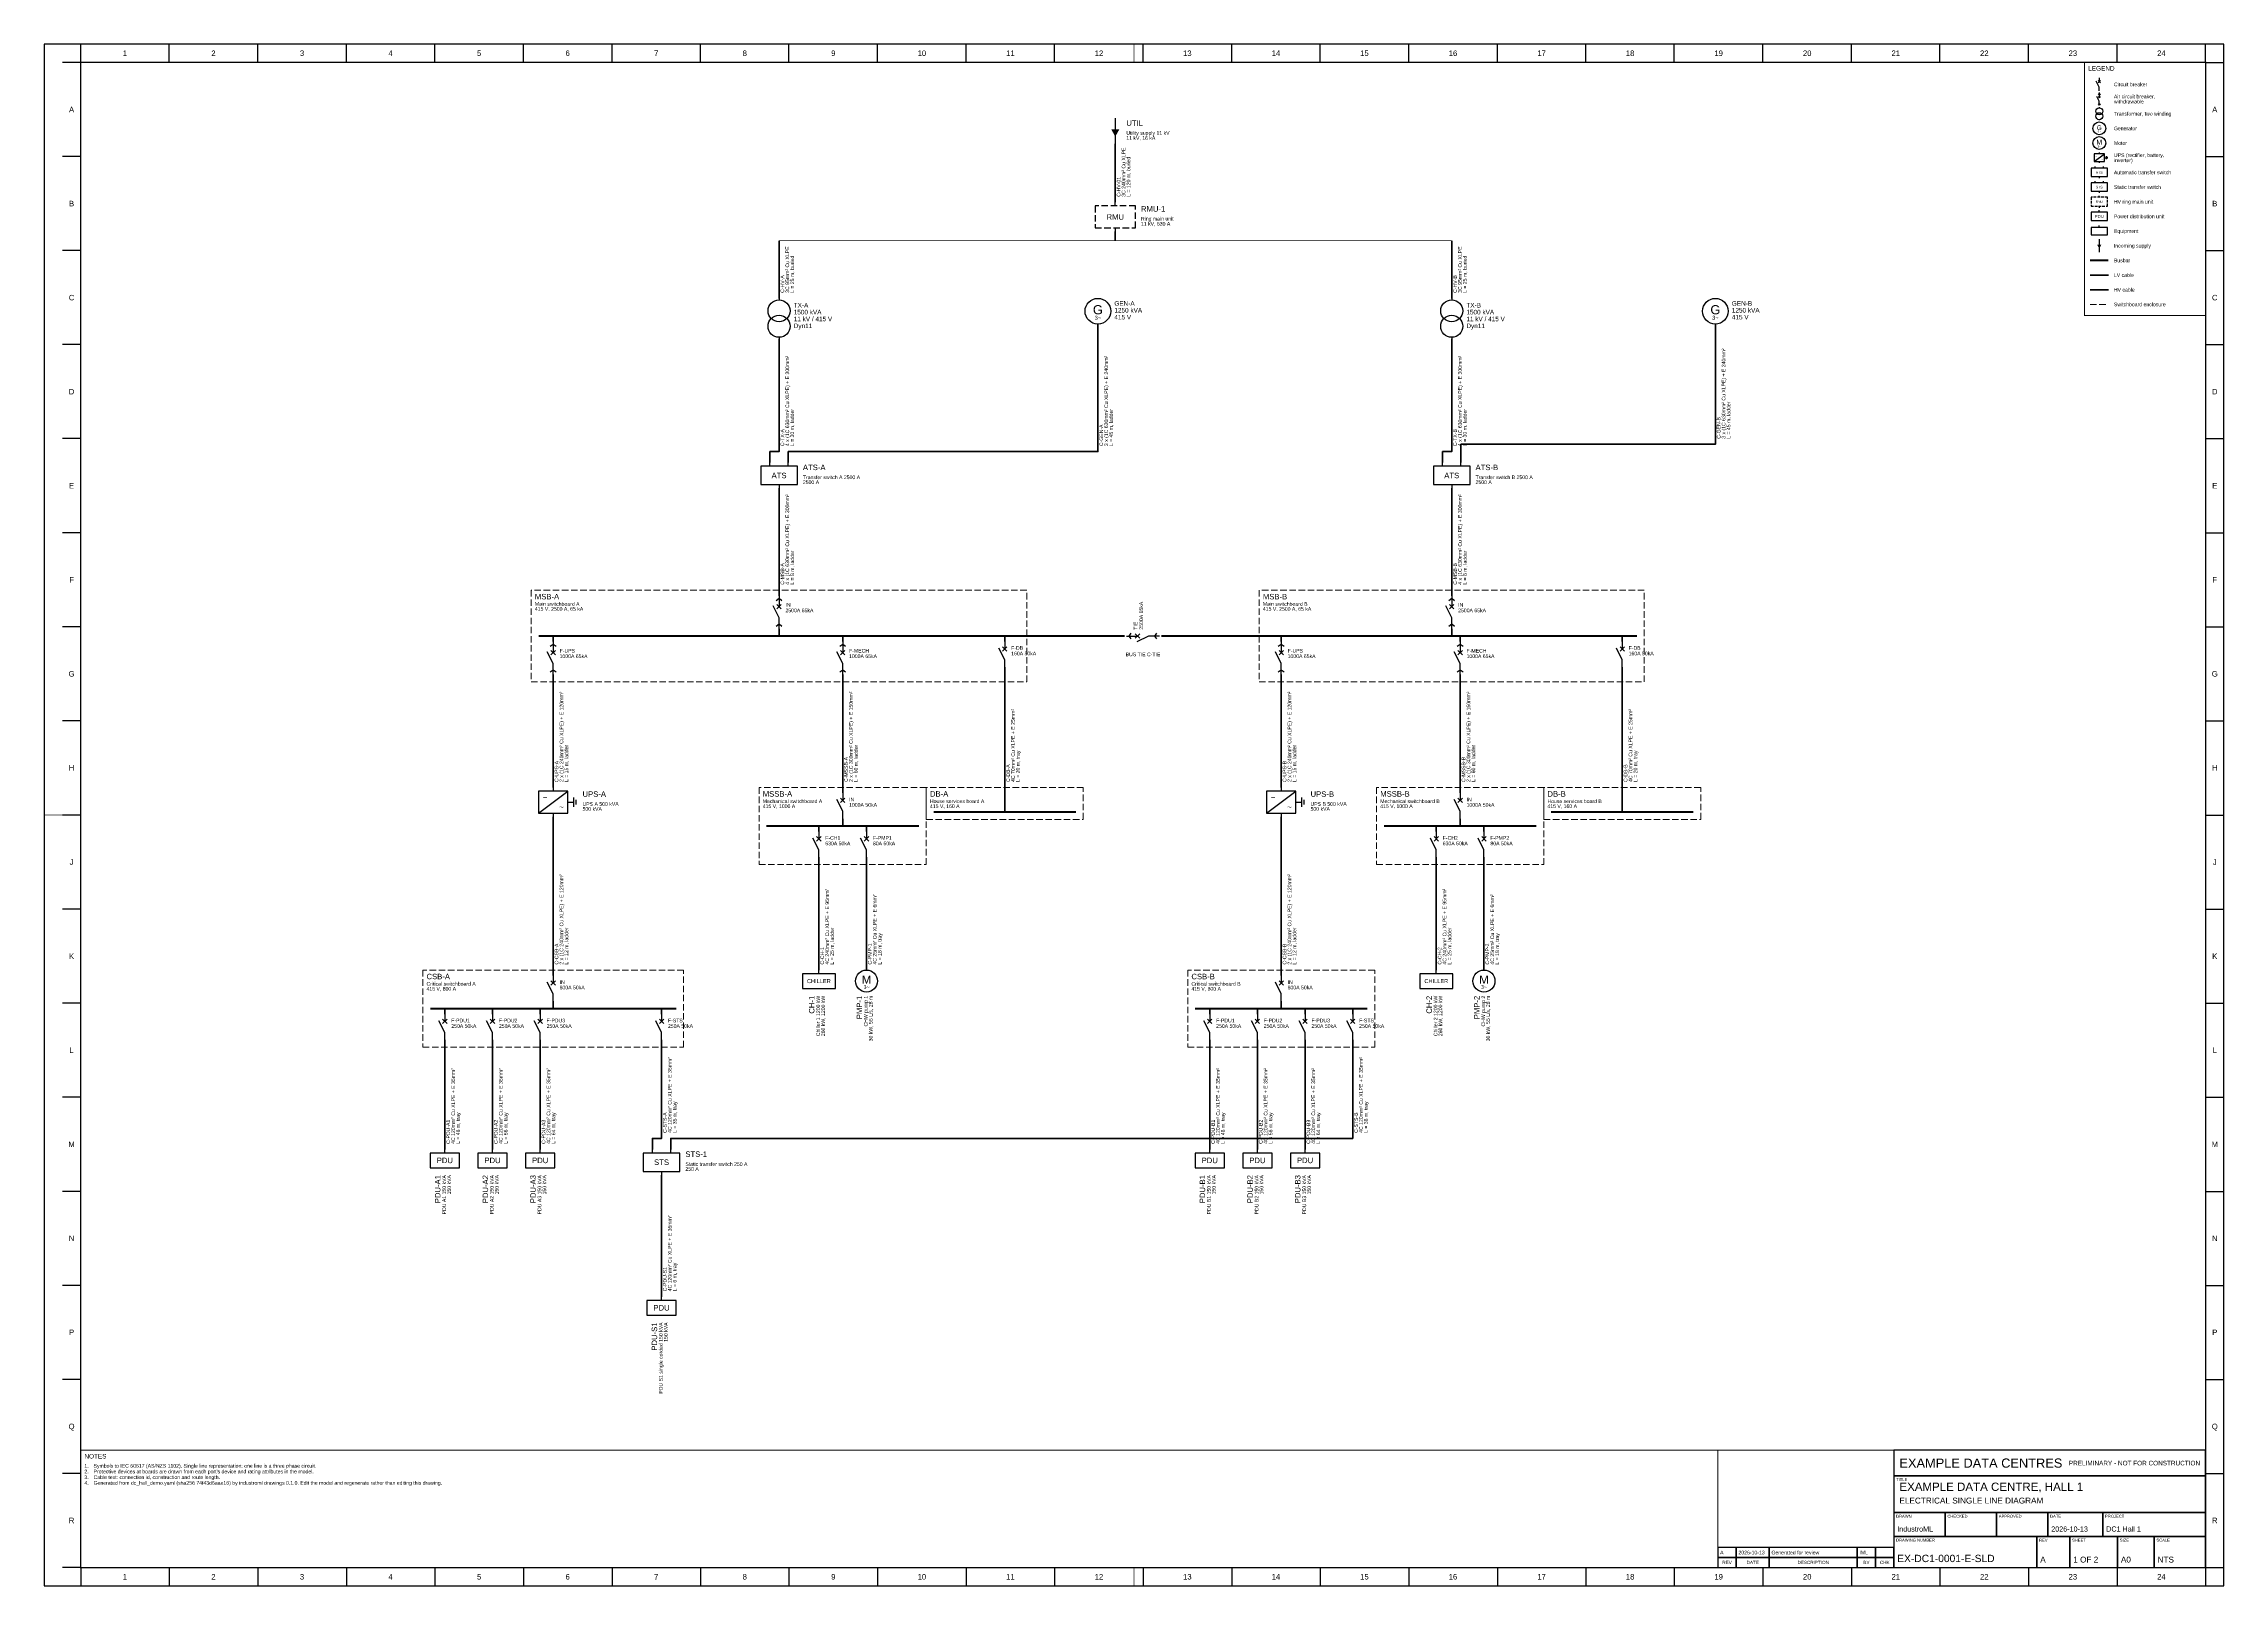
# Model space of a CAD drawing. Header units: millimetres. Extents: x 0 to 1189, y 0 to 841.
import ezdxf
from ezdxf.enums import TextEntityAlignment as Align

# ---------------------------------------------------------------- set-up
doc = ezdxf.new("R2010")
doc.units = ezdxf.units.MM
doc.linetypes.add('IND-DASHED', pattern=[5, 3.5, -1.5])
for name, color, linetype, lineweight in [('E-BUSBAR', 7, 'Continuous', 100), ('E-CABLE-TEXT', 5, 'Continuous', 18), ('E-DEVICE', 7, 'Continuous', 25), ('E-ENCL', 8, 'IND-DASHED', 18), ('E-EQUIP', 7, 'Continuous', 25), ('E-HV', 1, 'Continuous', 35), ('E-LV', 7, 'Continuous', 35), ('E-TAG', 7, 'Continuous', 25), ('E-TEXT', 7, 'Continuous', 18), ('SHEET-BORDER', 7, 'Continuous', 25), ('SHEET-TEXT', 7, 'Continuous', 18), ('SHEET-TITLE', 7, 'Continuous', 35)]:
    doc.layers.add(name, color=color, linetype=linetype, lineweight=lineweight)
doc.styles.add('IND', font='arial.ttf')

# ---------------------------------------------------------------- blocks, each defined once
blk = doc.blocks.new('E-CB')
for p, q in [((0, -3), (-3.2, 3.4)), ((-1.2, 1.8), (1.2, 4.2)), ((-1.2, 4.2), (1.2, 1.8)), ((0, 7), (0, 3)), ((0, -7), (0, -3))]:
    blk.add_line(p, q)
at = {"style": 'IND'}
for tag, p in [('TAG', (3.5, 2.5)), ('RATING', (3.5, -0.5))]:
    blk.add_attdef(tag, p, '', height=2, dxfattribs=at)
blk = doc.blocks.new('E-ACB')
for p, q in [((0, -3), (-3.2, 3.4)), ((-1.6, 6.4), (0, 7.6)), ((-1.2, 1.8), (1.2, 4.2)), ((-1.2, 4.2), (1.2, 1.8)), ((0, 9), (0, 3)), ((0, 7.6), (1.6, 6.4)), ((-1.6, -7.6), (0, -6.4)), ((0, -9), (0, -3)), ((0, -6.4), (1.6, -7.6))]:
    blk.add_line(p, q)
at = {"style": 'IND'}
for tag, p in [('TAG', (3.5, 3)), ('RATING', (3.5, 0))]:
    blk.add_attdef(tag, p, '', height=2, dxfattribs=at)
blk = doc.blocks.new('E-TX')
for p, q in [((0, 11), (0, 10)), ((0, -10.2), (0, -11))]:
    blk.add_line(p, q)
for centre in [(0, 4.2), (0, -4.2)]:
    blk.add_circle(centre, 6)
at = {"style": 'IND'}
for tag, p in [('VOLTS', (8, -1.5)), ('TAG', (8, 6)), ('RATING', (8, 2.25)), ('VECTOR', (8, -5.25))]:
    blk.add_attdef(tag, p, '', height=2.5, dxfattribs=at)
blk = doc.blocks.new('E-GEN')
blk.add_circle((0, 0), 7)
at = {"style": 'IND'}
for s, height, p in [('G', 5, (0, 0.8)), ('3~', 2.2, (0, -3.6))]:
    blk.add_text(s, height=height, dxfattribs=at).set_placement(p, align=Align.MIDDLE_CENTER)
for tag, p in [('TAG', (9, 3)), ('RATING', (9, -0.75)), ('VOLTS', (9, -4.5))]:
    blk.add_attdef(tag, p, '', height=2.5, dxfattribs=at)
blk = doc.blocks.new('E-MOTOR')
blk.add_circle((0, 0), 6)
at = {"style": 'IND'}
for s, height, p in [('M', 4.5, (0, 0.8)), ('3~', 2, (0, -3.2))]:
    blk.add_text(s, height=height, dxfattribs=at).set_placement(p, align=Align.MIDDLE_CENTER)
blk = doc.blocks.new('E-UPS')
for p, q in [((-8, -6), (8, 6)), ((0, 8), (0, 6)), ((8, 0), (11, 0)), ((11, 2.5), (11, -2.5)), ((12.4, 1.3), (12.4, -1.3)), ((0, -6), (0, -8))]:
    blk.add_line(p, q)
blk.add_lwpolyline([(-8, -6), (8, -6), (8, 6), (-8, 6)], close=True)
at = {"style": 'IND'}
for p in [(-4.5, 2.6), (4.5, -2.6)]:
    blk.add_text('~', height=3, dxfattribs=at).set_placement(p, align=Align.MIDDLE_CENTER)
blk = doc.blocks.new('E-ATS')
for p, q in [((-5, 5), (-5, 7)), ((5, 5), (5, 7)), ((0, -5), (0, -7))]:
    blk.add_line(p, q)
blk.add_lwpolyline([(-10, -5), (10, -5), (10, 5), (-10, 5)], close=True)
at = {"style": 'IND'}
blk.add_text('ATS', height=3, dxfattribs=at).set_placement((0, 0), align=Align.MIDDLE_CENTER)
blk = doc.blocks.new('E-STS')
for p, q in [((-5, 5), (-5, 7)), ((5, 5), (5, 7)), ((0, -5), (0, -7))]:
    blk.add_line(p, q)
blk.add_lwpolyline([(-10, -5), (10, -5), (10, 5), (-10, 5)], close=True)
at = {"style": 'IND'}
blk.add_text('STS', height=3, dxfattribs=at).set_placement((0, 0), align=Align.MIDDLE_CENTER)
blk = doc.blocks.new('E-RMU')
for p, q in [((0, 6), (0, 8)), ((0, -6), (0, -8))]:
    blk.add_line(p, q)
at = {"linetype": 'IND-DASHED'}
blk.add_lwpolyline([(-11, -6), (11, -6), (11, 6), (-11, 6)], close=True, dxfattribs=at)
at = {"style": 'IND'}
blk.add_text('RMU', height=3, dxfattribs=at).set_placement((0, 0), align=Align.MIDDLE_CENTER)
blk = doc.blocks.new('E-PDU')
blk.add_line((0, 4), (0, 6))
blk.add_lwpolyline([(-8, -4), (8, -4), (8, 4), (-8, 4)], close=True)
at = {"style": 'IND'}
blk.add_text('PDU', height=3, dxfattribs=at).set_placement((0, 0), align=Align.MIDDLE_CENTER)
blk = doc.blocks.new('E-EQUIP')
blk.add_line((0, 4), (0, 6))
blk.add_lwpolyline([(-9, -4), (9, -4), (9, 4), (-9, 4)], close=True)
at = {"style": 'IND'}
blk.add_attdef('LABEL', text='', height=2.2, dxfattribs=at).set_placement((0, 0), align=Align.MIDDLE_CENTER)
blk = doc.blocks.new('E-SUPPLY')
h = blk.add_hatch(color=256)
h.dxf.hatch_style = 1
h.paths.add_polyline_path([(-2.2, 1), (2.2, 1), (0, -3)])
blk.add_line((0, 7), (0, -7))

msp = doc.modelspace()

# ---------------------------------------------------------------- linework, layer by layer
at = {"layer": 'E-BUSBAR', "const_width": 1}
for points in [[(1116, 723), (1126, 723)], [(269.7, 518.1), (532, 518.1)], [(666.8, 518.1), (868.8, 518.1)], [(485.2, 422.1), (562.8, 422.1)], [(822, 422.1), (899.6, 422.1)], [(394, 414.5), (477.2, 414.5)], [(730.8, 414.5), (814, 414.5)], [(210.6, 314.9), (344.8, 314.9)], [(627.8, 314.9), (721.8, 314.9)]]:
    msp.add_lwpolyline(points, dxfattribs=at)
at = {"layer": 'E-ENCL', "linetype": 'IND-DASHED'}
msp.add_line((1116, 699), (1126, 699), dxfattribs=at)
at = {"layer": 'E-ENCL'}
for points in [[(265.7, 493.1), (536, 493.1), (536, 543.1), (265.7, 543.1)], [(662.8, 493.1), (872.8, 493.1), (872.8, 543.1), (662.8, 543.1)], [(390, 393.5), (481.2, 393.5), (481.2, 435.5), (390, 435.5)], [(481.2, 418.1), (566.8, 418.1), (566.8, 435.5), (481.2, 435.5)], [(726.8, 393.5), (818, 393.5), (818, 435.5), (726.8, 435.5)], [(818, 418.1), (903.6, 418.1), (903.6, 435.5), (818, 435.5)], [(206.6, 293.9), (348.8, 293.9), (348.8, 335.9), (206.6, 335.9)], [(623.8, 293.9), (725.8, 293.9), (725.8, 335.9), (623.8, 335.9)]]:
    msp.add_lwpolyline(points, close=True, dxfattribs=at)
at = {"layer": 'E-HV'}
for p, q in [((584.3, 786.5), (584.3, 754.7)), ((400.9, 733.7), (400.9, 702.3)), ((767.8, 733.7), (767.8, 702.3)), ((1116, 707), (1126, 707))]:
    msp.add_line(p, q, dxfattribs=at)
at = {"layer": 'E-LV'}
for p, q in [((584.3, 738.7), (584.3, 733.7)), ((1116, 715), (1126, 715)), ((400.9, 598.7), (400.9, 543.1)), ((767.8, 598.7), (767.8, 543.1)), ((400.9, 543.1), (400.9, 540.1)), ((767.8, 543.1), (767.8, 540.1)), ((277.7, 518.1), (277.7, 515.1)), ((400.9, 522.1), (400.9, 518.1)), ((435.6, 518.1), (435.6, 515.1)), ((524, 518.1), (524, 515.1)), ((674.8, 518.1), (674.8, 515.1)), ((767.8, 522.1), (767.8, 518.1)), ((772.4, 518.1), (772.4, 515.1)), ((860.8, 518.1), (860.8, 515.1)), ((524, 501.1), (524, 435.5)), ((860.8, 501.1), (860.8, 435.5)), ((277.7, 497.1), (277.7, 435.5)), ((435.6, 497.1), (435.6, 435.5)), ((674.8, 497.1), (674.8, 435.5)), ((772.4, 497.1), (772.4, 435.5)), ((435.6, 435.5), (435.6, 432.5)), ((524, 435.5), (524, 422.1)), ((772.4, 435.5), (772.4, 432.5)), ((860.8, 435.5), (860.8, 422.1)), ((277.7, 419.5), (277.7, 335.9)), ((435.6, 418.5), (435.6, 414.5)), ((674.8, 419.5), (674.8, 335.9)), ((772.4, 418.5), (772.4, 414.5)), ((422.6, 414.5), (422.6, 411.5)), ((448.6, 414.5), (448.6, 411.5)), ((759.4, 414.5), (759.4, 411.5)), ((785.4, 414.5), (785.4, 411.5)), ((422.6, 397.5), (422.6, 335.9)), ((448.6, 397.5), (448.6, 335.9)), ((759.4, 397.5), (759.4, 335.9)), ((785.4, 397.5), (785.4, 335.9)), ((277.7, 335.9), (277.7, 332.9)), ((674.8, 335.9), (674.8, 332.9)), ((218.6, 314.9), (218.6, 311.9)), ((244.6, 314.9), (244.6, 311.9)), ((270.6, 314.9), (270.6, 311.9)), ((277.7, 318.9), (277.7, 314.9)), ((336.8, 314.9), (336.8, 311.9)), ((635.8, 314.9), (635.8, 311.9)), ((661.8, 314.9), (661.8, 311.9)), ((674.8, 318.9), (674.8, 314.9)), ((687.8, 314.9), (687.8, 311.9)), ((713.8, 314.9), (713.8, 311.9)), ((218.6, 297.9), (218.6, 238.1)), ((244.6, 297.9), (244.6, 238.1)), ((270.6, 297.9), (270.6, 238.1)), ((635.8, 297.9), (635.8, 238.1)), ((661.8, 297.9), (661.8, 238.1)), ((687.8, 297.9), (687.8, 238.1)), ((336.8, 224.1), (336.8, 157.7))]:
    msp.add_line(p, q, dxfattribs=at)
for points, const_width in [([(400.9, 733.7), (767.8, 733.7)], 0.35), ([(532, 518.1), (589.4, 518.1)], 1), ([(609.4, 518.1), (666.8, 518.1)], 1)]:
    msp.add_lwpolyline(points, dxfattribs=dict(at, const_width=const_width))
for points in [[(400.9, 680.3), (400.9, 618.7), (395.9, 618.7), (395.9, 612.7)], [(574.8, 688.3), (574.8, 618.7), (405.9, 618.7), (405.9, 612.7)], [(767.8, 680.3), (767.8, 618.7), (762.8, 618.7), (762.8, 612.7)], [(911.6, 688.3), (911.6, 622.7), (772.8, 622.7), (772.8, 612.7)], [(336.8, 297.9), (336.8, 244.1), (331.8, 244.1), (331.8, 238.1)], [(713.8, 297.9), (713.8, 244.1), (341.8, 244.1), (341.8, 238.1)]]:
    msp.add_lwpolyline(points, dxfattribs=at)
at = {"layer": 'SHEET-BORDER'}
for p, q in [((20, 831), (20, 841)), ((68.3, 831), (68.3, 841)), ((116.6, 831), (116.6, 841)), ((164.9, 831), (164.9, 841)), ((213.2, 831), (213.2, 841)), ((261.5, 831), (261.5, 841)), ((309.8, 831), (309.8, 841)), ((358, 831), (358, 841)), ((406.3, 831), (406.3, 841)), ((454.6, 831), (454.6, 841)), ((502.9, 831), (502.9, 841)), ((551.2, 831), (551.2, 841)), ((599.5, 831), (599.5, 841)), ((647.8, 831), (647.8, 841)), ((696.1, 831), (696.1, 841)), ((744.4, 831), (744.4, 841)), ((792.7, 831), (792.7, 841)), ((841, 831), (841, 841)), ((889.2, 831), (889.2, 841)), ((937.5, 831), (937.5, 841)), ((985.8, 831), (985.8, 841)), ((1034.1, 831), (1034.1, 841)), ((1082.4, 831), (1082.4, 841)), ((1130.7, 831), (1130.7, 841)), ((1179, 831), (1179, 841)), ((20, 831), (10, 831)), ((1179, 831), (1189, 831)), ((20, 779.7), (10, 779.7)), ((1179, 779.7), (1189, 779.7)), ((20, 728.4), (10, 728.4)), ((1179, 728.4), (1189, 728.4)), ((20, 677.1), (10, 677.1)), ((1179, 677.1), (1189, 677.1)), ((20, 625.8), (10, 625.8)), ((1179, 625.8), (1189, 625.8)), ((20, 574.4), (10, 574.4)), ((1179, 574.4), (1189, 574.4)), ((20, 523.1), (10, 523.1)), ((1179, 523.1), (1189, 523.1)), ((20, 471.8), (10, 471.8)), ((1179, 471.8), (1189, 471.8)), ((20, 420.5), (10, 420.5)), ((1179, 420.5), (1189, 420.5)), ((20, 369.2), (10, 369.2)), ((1179, 369.2), (1189, 369.2)), ((20, 317.9), (10, 317.9)), ((1179, 317.9), (1189, 317.9)), ((20, 266.6), (10, 266.6)), ((1179, 266.6), (1189, 266.6)), ((20, 215.2), (10, 215.2)), ((1179, 215.2), (1189, 215.2)), ((20, 163.9), (10, 163.9)), ((1179, 163.9), (1189, 163.9)), ((20, 112.6), (10, 112.6)), ((1179, 112.6), (1189, 112.6)), ((20, 61.3), (10, 61.3)), ((1179, 61.3), (1189, 61.3)), ((20, 10), (10, 10)), ((20, 10), (20, 0)), ((68.3, 10), (68.3, 0)), ((116.6, 10), (116.6, 0)), ((164.9, 10), (164.9, 0)), ((213.2, 10), (213.2, 0)), ((261.5, 10), (261.5, 0)), ((309.8, 10), (309.8, 0)), ((358, 10), (358, 0)), ((406.3, 10), (406.3, 0)), ((454.6, 10), (454.6, 0)), ((502.9, 10), (502.9, 0)), ((551.2, 10), (551.2, 0)), ((599.5, 10), (599.5, 0)), ((647.8, 10), (647.8, 0)), ((696.1, 10), (696.1, 0)), ((744.4, 10), (744.4, 0)), ((792.7, 10), (792.7, 0)), ((841, 10), (841, 0)), ((889.2, 10), (889.2, 0)), ((937.5, 10), (937.5, 0)), ((985.8, 10), (985.8, 0)), ((1034.1, 10), (1034.1, 0)), ((1082.4, 10), (1082.4, 0)), ((1130.7, 10), (1130.7, 0)), ((1179, 10), (1179, 0)), ((1179, 10), (1189, 10))]:
    msp.add_line(p, q, dxfattribs=at)
for points in [[(0, 0), (1189, 0), (1189, 841), (0, 841)], [(1009, 60), (1179, 60), (1179, 74), (1009, 74)], [(1009, 40), (1179, 40), (1179, 60), (1009, 60)], [(1009, 27), (1037, 27), (1037, 40), (1009, 40)], [(1037, 27), (1065, 27), (1065, 40), (1037, 40)], [(1065, 27), (1093, 27), (1093, 40), (1065, 40)], [(1093, 27), (1123, 27), (1123, 40), (1093, 40)], [(1123, 27), (1179, 27), (1179, 40), (1123, 40)], [(1009, 10), (1087, 10), (1087, 27), (1009, 27)], [(1087, 10), (1105, 10), (1105, 27), (1087, 27)], [(1105, 10), (1131, 10), (1131, 27), (1105, 27)], [(1131, 10), (1151, 10), (1151, 27), (1131, 27)], [(1151, 10), (1179, 10), (1179, 27), (1151, 27)], [(913, 15.5), (923, 15.5), (923, 21), (913, 21)], [(913, 10), (923, 10), (923, 15.5), (913, 15.5)], [(923, 15.5), (941, 15.5), (941, 21), (923, 21)], [(923, 10), (941, 10), (941, 15.5), (923, 15.5)], [(941, 15.5), (989, 15.5), (989, 21), (941, 21)], [(941, 10), (989, 10), (989, 15.5), (941, 15.5)], [(989, 15.5), (999, 15.5), (999, 21), (989, 21)], [(989, 10), (999, 10), (999, 15.5), (989, 15.5)], [(999, 15.5), (1009, 15.5), (1009, 21), (999, 21)], [(999, 10), (1009, 10), (1009, 15.5), (999, 15.5)]]:
    msp.add_lwpolyline(points, close=True, dxfattribs=at)
at = {"layer": 'SHEET-BORDER', "const_width": 0.5}
for points in [[(594.5, 841), (594.5, 831)], [(0, 420.5), (20, 420.5)], [(1189, 420.5), (1179, 420.5)], [(594.5, 0), (594.5, 10)]]:
    msp.add_lwpolyline(points, dxfattribs=at)
at = {"layer": 'SHEET-BORDER'}
for points, const_width in [([(20, 10), (1179, 10), (1179, 831), (20, 831)], 0.7), ([(1113, 693), (1179, 693), (1179, 831), (1113, 831)], 0.5), ([(20, 10), (913, 10), (913, 74), (20, 74)], 0.5), ([(913, 10), (1009, 10), (1009, 74), (913, 74)], 0.5), ([(1009, 10), (1179, 10), (1179, 74), (1009, 74)], 0.5)]:
    msp.add_lwpolyline(points, close=True, dxfattribs=dict(at, const_width=const_width))

# ---------------------------------------------------------------- block references
at = {"layer": 'E-DEVICE'}
for name, p, xscale, yscale in [('E-CB', (1121, 819), 0.5, 0.5), ('E-ACB', (1121, 811), 0.3888888888888889, 0.3888888888888889), ('E-GEN', (1121, 795), 0.5, 0.5), ('E-TX', (1121, 803), 0.3181818181818182, 0.3181818181818182), ('E-MOTOR', (1121, 787), 0.5833333333333334, 0.5833333333333334), ('E-ATS', (1121, 771), 0.45, 0.45), ('E-UPS', (1121, 779), 0.34615384615384615, 0.34615384615384615), ('E-STS', (1121, 763), 0.45, 0.45), ('E-RMU', (1121, 755), 0.4090909090909091, 0.4090909090909091), ('E-PDU', (1121, 747), 0.5625, 0.5625), ('E-EQUIP', (1121, 739), 0.5, 0.5), ('E-SUPPLY', (1121, 731), 0.5, 0.5)]:
    msp.add_blockref(name, p, dxfattribs=dict(at, xscale=xscale, yscale=yscale))
for name, p, values in [('E-ACB', (400.9, 531.1), {'TAG': 'IN', 'RATING': '2500A 65kA'}), ('E-ACB', (767.8, 531.1), {'TAG': 'IN', 'RATING': '2500A 65kA'}), ('E-ACB', (277.7, 506.1), {'TAG': 'F-UPS', 'RATING': '1000A 65kA'}), ('E-ACB', (435.6, 506.1), {'TAG': 'F-MECH', 'RATING': '1000A 65kA'}), ('E-CB', (524, 508.1), {'TAG': 'F-DB', 'RATING': '160A 50kA'}), ('E-ACB', (674.8, 506.1), {'TAG': 'F-UPS', 'RATING': '1000A 65kA'}), ('E-ACB', (772.4, 506.1), {'TAG': 'F-MECH', 'RATING': '1000A 65kA'}), ('E-CB', (860.8, 508.1), {'TAG': 'F-DB', 'RATING': '160A 50kA'}), ('E-CB', (435.6, 425.5), {'TAG': 'IN', 'RATING': '1000A 50kA'}), ('E-CB', (772.4, 425.5), {'TAG': 'IN', 'RATING': '1000A 50kA'}), ('E-CB', (422.6, 404.5), {'TAG': 'F-CH1', 'RATING': '630A 50kA'}), ('E-CB', (448.6, 404.5), {'TAG': 'F-PMP1', 'RATING': '80A 50kA'}), ('E-CB', (759.4, 404.5), {'TAG': 'F-CH2', 'RATING': '630A 50kA'}), ('E-CB', (785.4, 404.5), {'TAG': 'F-PMP2', 'RATING': '80A 50kA'}), ('E-CB', (277.7, 325.9), {'TAG': 'IN', 'RATING': '800A 50kA'}), ('E-CB', (674.8, 325.9), {'TAG': 'IN', 'RATING': '800A 50kA'}), ('E-CB', (218.6, 304.9), {'TAG': 'F-PDU1', 'RATING': '250A 50kA'}), ('E-CB', (244.6, 304.9), {'TAG': 'F-PDU2', 'RATING': '250A 50kA'}), ('E-CB', (270.6, 304.9), {'TAG': 'F-PDU3', 'RATING': '250A 50kA'}), ('E-CB', (336.8, 304.9), {'TAG': 'F-STS', 'RATING': '250A 50kA'}), ('E-CB', (635.8, 304.9), {'TAG': 'F-PDU1', 'RATING': '250A 50kA'}), ('E-CB', (661.8, 304.9), {'TAG': 'F-PDU2', 'RATING': '250A 50kA'}), ('E-CB', (687.8, 304.9), {'TAG': 'F-PDU3', 'RATING': '250A 50kA'}), ('E-CB', (713.8, 304.9), {'TAG': 'F-STS', 'RATING': '250A 50kA'})]:
    msp.add_blockref(name, p, dxfattribs=at).add_auto_attribs(values)
at = {"layer": 'E-DEVICE', "rotation": 90}
msp.add_blockref('E-ACB', (599.4, 518.1), dxfattribs=at).add_auto_attribs({'TAG': 'TIE', 'RATING': '2500A 65kA'})
at = {"layer": 'E-EQUIP'}
for name, p in [('E-SUPPLY', (584.3, 793.5)), ('E-RMU', (584.3, 746.7)), ('E-ATS', (400.9, 605.7)), ('E-ATS', (767.8, 605.7)), ('E-UPS', (277.7, 427.5)), ('E-UPS', (674.8, 427.5)), ('E-MOTOR', (448.6, 329.9)), ('E-MOTOR', (785.4, 329.9)), ('E-PDU', (218.6, 232.1)), ('E-PDU', (244.6, 232.1)), ('E-PDU', (270.6, 232.1)), ('E-STS', (336.8, 231.1)), ('E-PDU', (635.8, 232.1)), ('E-PDU', (661.8, 232.1)), ('E-PDU', (687.8, 232.1)), ('E-PDU', (336.8, 151.7))]:
    msp.add_blockref(name, p, dxfattribs=at)
for name, p, values in [('E-TX', (400.9, 691.3), {'TAG': 'TX-A', 'RATING': '1500 kVA', 'VOLTS': '11 kV / 415 V', 'VECTOR': 'Dyn11'}), ('E-GEN', (574.8, 695.3), {'TAG': 'GEN-A', 'RATING': '1250 kVA', 'VOLTS': '415 V'}), ('E-TX', (767.8, 691.3), {'TAG': 'TX-B', 'RATING': '1500 kVA', 'VOLTS': '11 kV / 415 V', 'VECTOR': 'Dyn11'}), ('E-GEN', (911.6, 695.3), {'TAG': 'GEN-B', 'RATING': '1250 kVA', 'VOLTS': '415 V'}), ('E-EQUIP', (422.6, 329.9), {'LABEL': 'CHILLER'}), ('E-EQUIP', (759.4, 329.9), {'LABEL': 'CHILLER'})]:
    msp.add_blockref(name, p, dxfattribs=at).add_auto_attribs(values)

# ---------------------------------------------------------------- texts
at = {"layer": 'E-CABLE-TEXT', "style": 'IND'}
for s, p in [('3C 240mm² Cu XLPE', (590.4, 757.7)), ('L = 120 m, buried', (593.1, 757.7)), ('C-HV-01', (587.7, 757.7)), ('3C 95mm² Cu XLPE', (407, 705.3)), ('3C 95mm² Cu XLPE', (773.9, 705.3)), ('C-HV-A', (404.3, 705.3)), ('L = 25 m, buried', (409.7, 705.3)), ('C-HV-B', (771.2, 705.3)), ('L = 25 m, buried', (776.6, 705.3)), ('4 x (1C 630mm² Cu XLPE) + E 300mm²', (407, 621.7)), ('3 x (1C 630mm² Cu XLPE) + E 240mm²', (580.9, 621.7)), ('4 x (1C 630mm² Cu XLPE) + E 300mm²', (773.9, 621.7)), ('3 x (1C 630mm² Cu XLPE) + E 240mm²', (917.7, 625.7)), ('L = 45 m, ladder', (920.4, 625.7)), ('C-TX-A', (404.3, 621.7)), ('L = 30 m, ladder', (409.7, 621.7)), ('C-GEN-A', (578.2, 621.7)), ('L = 45 m, ladder', (583.6, 621.7)), ('C-TX-B', (771.2, 621.7)), ('L = 30 m, ladder', (776.6, 621.7)), ('C-GEN-B', (915, 625.7)), ('4 x (1C 630mm² Cu XLPE) + E 300mm²', (407, 546.1)), ('4 x (1C 630mm² Cu XLPE) + E 300mm²', (773.9, 546.1)), ('L = 8 m, ladder', (409.7, 546.1)), ('L = 8 m, ladder', (776.6, 546.1)), ('C-MSB-A', (404.3, 546.1)), ('C-MSB-B', (771.2, 546.1)), ('2 x (1C 240mm² Cu XLPE) + E 120mm²', (283.8, 438.5)), ('2 x (1C 300mm² Cu XLPE) + E 150mm²', (441.7, 438.5)), ('2 x (1C 240mm² Cu XLPE) + E 120mm²', (680.9, 438.5)), ('2 x (1C 300mm² Cu XLPE) + E 150mm²', (778.5, 438.5)), ('4C 70mm² Cu XLPE + E 25mm²', (530.1, 438.5)), ('4C 70mm² Cu XLPE + E 25mm²', (866.9, 438.5)), ('L = 15 m, ladder', (286.5, 438.5)), ('C-MSSB-A', (439, 438.5)), ('L = 60 m, ladder', (444.4, 438.5)), ('L = 20 m, tray', (532.8, 438.5)), ('L = 15 m, ladder', (683.6, 438.5)), ('C-MSSB-B', (775.8, 438.5)), ('L = 60 m, ladder', (781.2, 438.5)), ('L = 20 m, tray', (869.6, 438.5)), ('C-UPS-A', (281.1, 438.5)), ('C-DB-A', (527.4, 438.5)), ('C-UPS-B', (678.2, 438.5)), ('C-DB-B', (864.2, 438.5)), ('2 x (1C 240mm² Cu XLPE) + E 120mm²', (283.8, 338.9)), ('2 x (1C 240mm² Cu XLPE) + E 120mm²', (680.9, 338.9)), ('4C 240mm² Cu XLPE + E 95mm²', (428.7, 338.9)), ('4C 25mm² Cu XLPE + E 6mm²', (454.7, 338.9)), ('4C 240mm² Cu XLPE + E 95mm²', (765.5, 338.9)), ('4C 25mm² Cu XLPE + E 6mm²', (791.5, 338.9)), ('L = 12 m, ladder', (286.5, 338.9)), ('L = 25 m, ladder', (431.4, 338.9)), ('L = 12 m, ladder', (683.6, 338.9)), ('L = 25 m, ladder', (768.2, 338.9)), ('C-CSB-A', (281.1, 338.9)), ('C-CH-1', (426, 338.9)), ('C-PMP-1', (452, 338.9)), ('L = 18 m, tray', (457.4, 338.9)), ('C-CSB-B', (678.2, 338.9)), ('C-CH-2', (762.8, 338.9)), ('C-PMP-2', (788.8, 338.9)), ('L = 18 m, tray', (794.2, 338.9)), ('4C 120mm² Cu XLPE + E 35mm²', (342.9, 247.1)), ('4C 120mm² Cu XLPE + E 35mm²', (719.9, 247.1)), ('4C 120mm² Cu XLPE + E 35mm²', (224.7, 241.1)), ('4C 120mm² Cu XLPE + E 35mm²', (250.7, 241.1)), ('4C 120mm² Cu XLPE + E 35mm²', (276.7, 241.1)), ('4C 120mm² Cu XLPE + E 35mm²', (641.9, 241.1)), ('4C 120mm² Cu XLPE + E 35mm²', (667.9, 241.1)), ('4C 120mm² Cu XLPE + E 35mm²', (693.9, 241.1)), ('L = 35 m, tray', (345.6, 247.1)), ('L = 38 m, tray', (722.6, 247.1)), ('C-PDU-A1', (222, 241.1)), ('L = 48 m, tray', (227.4, 241.1)), ('C-PDU-A2', (248, 241.1)), ('L = 56 m, tray', (253.4, 241.1)), ('C-PDU-A3', (274, 241.1)), ('L = 64 m, tray', (279.4, 241.1)), ('C-STS-A', (340.2, 247.1)), ('C-PDU-B1', (639.2, 241.1)), ('L = 48 m, tray', (644.6, 241.1)), ('C-PDU-B2', (665.2, 241.1)), ('L = 56 m, tray', (670.6, 241.1)), ('C-PDU-B3', (691.2, 241.1)), ('L = 64 m, tray', (696.6, 241.1)), ('C-STS-B', (717.2, 247.1)), ('4C 120mm² Cu XLPE + E 35mm²', (342.9, 160.7)), ('C-PDU-S1', (340.2, 160.7)), ('L = 6 m, tray', (345.6, 160.7))]:
    msp.add_text(s, height=2, rotation=90, dxfattribs=at).set_placement(p, align=Align.BOTTOM_LEFT)
at = {"layer": 'E-TAG', "style": 'IND'}
for s, p in [('UTIL', (590.3, 795.5)), ('RMU-1', (598.3, 748.7)), ('ATS-A', (413.9, 607.7)), ('ATS-B', (780.8, 607.7)), ('UPS-A', (293.7, 429.5)), ('UPS-B', (690.8, 429.5)), ('STS-1', (349.8, 233.1))]:
    msp.add_text(s, height=3, dxfattribs=at).set_placement(p, align=Align.BOTTOM_LEFT)
for s, p in [('MSB-A', (267.7, 541.1)), ('MSB-B', (664.8, 541.1)), ('MSSB-A', (392, 433.5)), ('DB-A', (483.2, 433.5)), ('MSSB-B', (728.8, 433.5)), ('DB-B', (820, 433.5)), ('CSB-A', (208.6, 333.9)), ('CSB-B', (625.8, 333.9))]:
    msp.add_text(s, height=3, dxfattribs=at).set_placement(p, align=Align.TOP_LEFT)
at = {"layer": 'E-TEXT', "style": 'IND'}
for s, p in [('Utility supply 11 kV', (590.3, 793.5)), ('11 kV, 16 kA', (590.3, 790.8)), ('11 kV, 630 A', (598.3, 744)), ('Ring main unit', (598.3, 746.7)), ('Transfer switch A 2500 A', (413.9, 605.7)), ('2500 A', (413.9, 603)), ('Transfer switch B 2500 A', (780.8, 605.7)), ('2500 A', (780.8, 603)), ('Main switchboard A', (267.7, 536.6)), ('Main switchboard B', (664.8, 536.6)), ('415 V, 2500 A, 65 kA', (267.7, 533.9)), ('415 V, 2500 A, 65 kA', (664.8, 533.9)), ('Mechanical switchboard A', (392, 429)), ('House services board A', (483.2, 429)), ('Mechanical switchboard B', (728.8, 429)), ('House services board B', (820, 429)), ('500 kVA', (293.7, 424.8)), ('UPS A 500 kVA', (293.7, 427.5)), ('415 V, 1000 A', (392, 426.3)), ('415 V, 160 A', (483.2, 426.3)), ('500 kVA', (690.8, 424.8)), ('UPS B 500 kVA', (690.8, 427.5)), ('415 V, 1000 A', (728.8, 426.3)), ('415 V, 160 A', (820, 426.3)), ('Critical switchboard A', (208.6, 329.4)), ('415 V, 800 A', (208.6, 326.7)), ('Critical switchboard B', (625.8, 329.4)), ('415 V, 800 A', (625.8, 326.7)), ('Static transfer switch 250 A', (349.8, 231.1)), ('250 A', (349.8, 228.4))]:
    msp.add_text(s, height=2, dxfattribs=at).set_placement(p, align=Align.TOP_LEFT)
msp.add_text('BUS TIE C-TIE', height=2, dxfattribs=at).set_placement((599.4, 509.1), align=Align.TOP_CENTER)
for s, height, p in [('CH-1', 3, (421.1, 321.9)), ('Chiller 1 1200 kW', 2, (423.8, 321.9)), ('260 kW, 1200 kW', 2, (426.5, 321.9)), ('PMP-1', 3, (447.1, 321.9)), ('CHW pump 1', 2, (449.8, 321.9)), ('30 kW, 55 L/s, 28 m', 2, (452.5, 321.9)), ('CH-2', 3, (757.9, 321.9)), ('Chiller 2 1200 kW', 2, (760.6, 321.9)), ('260 kW, 1200 kW', 2, (763.2, 321.9)), ('PMP-2', 3, (783.9, 321.9)), ('CHW pump 2', 2, (786.6, 321.9)), ('30 kW, 55 L/s, 28 m', 2, (789.2, 321.9)), ('PDU-A1', 3, (217.1, 224.1)), ('PDU A1 150 kVA', 2, (219.8, 224.1)), ('150 kVA', 2, (222.5, 224.1)), ('PDU-A2', 3, (243.1, 224.1)), ('PDU A2 150 kVA', 2, (245.8, 224.1)), ('150 kVA', 2, (248.5, 224.1)), ('PDU-A3', 3, (269.1, 224.1)), ('PDU A3 150 kVA', 2, (271.8, 224.1)), ('150 kVA', 2, (274.5, 224.1)), ('PDU-B1', 3, (634.2, 224.1)), ('PDU B1 150 kVA', 2, (637, 224.1)), ('150 kVA', 2, (639.6, 224.1)), ('PDU-B2', 3, (660.2, 224.1)), ('PDU B2 150 kVA', 2, (663, 224.1)), ('150 kVA', 2, (665.6, 224.1)), ('PDU-B3', 3, (686.2, 224.1)), ('PDU B3 150 kVA', 2, (689, 224.1)), ('150 kVA', 2, (691.6, 224.1)), ('PDU-S1', 3, (335.3, 143.7)), ('PDU S1 single corded 150 kVA', 2, (338, 143.7)), ('150 kVA', 2, (340.7, 143.7))]:
    msp.add_text(s, height=height, rotation=90, dxfattribs=at).set_placement(p, align=Align.BOTTOM_RIGHT)
at = {"layer": 'SHEET-TEXT', "style": 'IND'}
for s, height, p in [('1', 3, (44.1, 836)), ('2', 3, (92.4, 836)), ('3', 3, (140.7, 836)), ('4', 3, (189, 836)), ('5', 3, (237.3, 836)), ('6', 3, (285.6, 836)), ('7', 3, (333.9, 836)), ('8', 3, (382.2, 836)), ('9', 3, (430.5, 836)), ('10', 3, (478.8, 836)), ('11', 3, (527.1, 836)), ('12', 3, (575.4, 836)), ('13', 3, (623.6, 836)), ('14', 3, (671.9, 836)), ('15', 3, (720.2, 836)), ('16', 3, (768.5, 836)), ('17', 3, (816.8, 836)), ('18', 3, (865.1, 836)), ('19', 3, (913.4, 836)), ('20', 3, (961.7, 836)), ('21', 3, (1010, 836)), ('22', 3, (1058.3, 836)), ('23', 3, (1106.6, 836)), ('24', 3, (1154.9, 836)), ('A', 3, (15, 805.3)), ('A', 3, (1184, 805.3)), ('B', 3, (15, 754)), ('B', 3, (1184, 754)), ('C', 3, (15, 702.7)), ('C', 3, (1184, 702.7)), ('D', 3, (15, 651.4)), ('D', 3, (1184, 651.4)), ('E', 3, (15, 600.1)), ('E', 3, (1184, 600.1)), ('F', 3, (15, 548.8)), ('F', 3, (1184, 548.8)), ('G', 3, (15, 497.5)), ('G', 3, (1184, 497.5)), ('H', 3, (15, 446.2)), ('H', 3, (1184, 446.2)), ('J', 3, (15, 394.8)), ('J', 3, (1184, 394.8)), ('K', 3, (15, 343.5)), ('K', 3, (1184, 343.5)), ('L', 3, (15, 292.2)), ('L', 3, (1184, 292.2)), ('M', 3, (15, 240.9)), ('M', 3, (1184, 240.9)), ('N', 3, (15, 189.6)), ('N', 3, (1184, 189.6)), ('P', 3, (15, 138.3)), ('P', 3, (1184, 138.3)), ('Q', 3, (15, 87)), ('Q', 3, (1184, 87)), ('R', 3, (15, 35.7)), ('R', 3, (1184, 35.7)), ('REV', 1.8, (918, 12.8)), ('DATE', 1.8, (932, 12.8)), ('DESCRIPTION', 1.8, (965, 12.8)), ('BY', 1.8, (994, 12.8)), ('CHK', 1.8, (1004, 12.8)), ('1', 3, (44.1, 5)), ('2', 3, (92.4, 5)), ('3', 3, (140.7, 5)), ('4', 3, (189, 5)), ('5', 3, (237.3, 5)), ('6', 3, (285.6, 5)), ('7', 3, (333.9, 5)), ('8', 3, (382.2, 5)), ('9', 3, (430.5, 5)), ('10', 3, (478.8, 5)), ('11', 3, (527.1, 5)), ('12', 3, (575.4, 5)), ('13', 3, (623.6, 5)), ('14', 3, (671.9, 5)), ('15', 3, (720.2, 5)), ('16', 3, (768.5, 5)), ('17', 3, (816.8, 5)), ('18', 3, (865.1, 5)), ('19', 3, (913.4, 5)), ('20', 3, (961.7, 5)), ('21', 3, (1010, 5)), ('22', 3, (1058.3, 5)), ('23', 3, (1106.6, 5)), ('24', 3, (1154.9, 5))]:
    msp.add_text(s, height=height, dxfattribs=at).set_placement(p, align=Align.MIDDLE_CENTER)
for s, p in [('Air circuit breaker,', (1129, 812.4)), ('withdrawable', (1129, 809.6)), ('Circuit breaker', (1129, 819)), ('Transformer, two winding', (1129, 803)), ('Generator', (1129, 795)), ('Motor', (1129, 787)), ('UPS (rectifier, battery,', (1129, 780.4)), ('inverter)', (1129, 777.6)), ('Automatic transfer switch', (1129, 771)), ('Static transfer switch', (1129, 763)), ('HV ring main unit', (1129, 755)), ('Power distribution unit', (1129, 747)), ('Equipment', (1129, 739)), ('Incoming supply', (1129, 731)), ('Busbar', (1129, 723)), ('LV cable', (1129, 715)), ('HV cable', (1129, 707)), ('Switchboard enclosure', (1129, 699)), ('A', (914.2, 18.2)), ('2026-10-13', (924.2, 18.2)), ('Generated for review', (942.2, 18.2)), ('IML', (990.2, 18.2))]:
    msp.add_text(s, height=2, dxfattribs=at).set_placement(p, align=Align.MIDDLE_LEFT)
for s, height, p in [('2.', 2, (22, 63.4)), ('3.', 2, (22, 60.3)), ('1.', 2, (22, 66.5)), ('Symbols to IEC 60617 (AS/NZS 1102). Single line representation: one line is a three phase circuit.', 2, (27, 66.5)), ('Cable text: connection id, construction and route length.', 2, (27, 60.3)), ("Protective devices at boards are drawn from each port's device and rating attributes in the model.", 2, (27, 63.4)), ('4.', 2, (22, 57.2)), ('Generated from dc_hall_demo.yaml (sha256 74f43d6aae16) by industroml drawings 0.1.0. Edit the model and regenerate rather than editing this drawing.', 2, (27, 57.2)), ('TITLE', 1.6, (1010.2, 58.8)), ('DRAWN', 1.6, (1010.2, 38.8)), ('CHECKED', 1.6, (1038.2, 38.8)), ('APPROVED', 1.6, (1066.2, 38.8)), ('DATE', 1.6, (1094.2, 38.8)), ('PROJECT', 1.6, (1124.2, 38.8)), ('DRAWING NUMBER', 1.6, (1010.2, 25.8)), ('REV', 1.6, (1088.2, 25.8)), ('SHEET', 1.6, (1106.2, 25.8)), ('SIZE', 1.6, (1132.2, 25.8)), ('SCALE', 1.6, (1152.2, 25.8))]:
    msp.add_text(s, height=height, dxfattribs=at).set_placement(p, align=Align.TOP_LEFT)
at = {"layer": 'SHEET-TITLE', "style": 'IND'}
for s, p in [('LEGEND', (1115, 829)), ('NOTES', (22, 72))]:
    msp.add_text(s, height=2.5, dxfattribs=at).set_placement(p, align=Align.TOP_LEFT)
msp.add_text('EXAMPLE DATA CENTRES', height=5, dxfattribs=at).set_placement((1012, 67), align=Align.MIDDLE_LEFT)
msp.add_text('PRELIMINARY - NOT FOR CONSTRUCTION', height=2.5, dxfattribs=at).set_placement((1176, 67), align=Align.MIDDLE_RIGHT)
for s, height, p in [('ELECTRICAL SINGLE LINE DIAGRAM', 3.2, (1012, 44)), ('EXAMPLE DATA CENTRE, HALL 1', 4.5, (1012, 50.5)), ('IndustroML', 2.8, (1010.8, 28.8)), ('2026-10-13', 2.8, (1094.8, 28.8)), ('DC1 Hall 1', 2.8, (1124.8, 28.8)), ('EX-DC1-0001-E-SLD', 4, (1010.8, 11.8)), ('A', 3.2, (1088.8, 11.8)), ('1 OF 2', 3.2, (1106.8, 11.8)), ('A0', 3.2, (1132.8, 11.8)), ('NTS', 3.2, (1152.8, 11.8))]:
    msp.add_text(s, height=height, dxfattribs=at).set_placement(p, align=Align.BOTTOM_LEFT)

doc.saveas('drawing.dxf')
